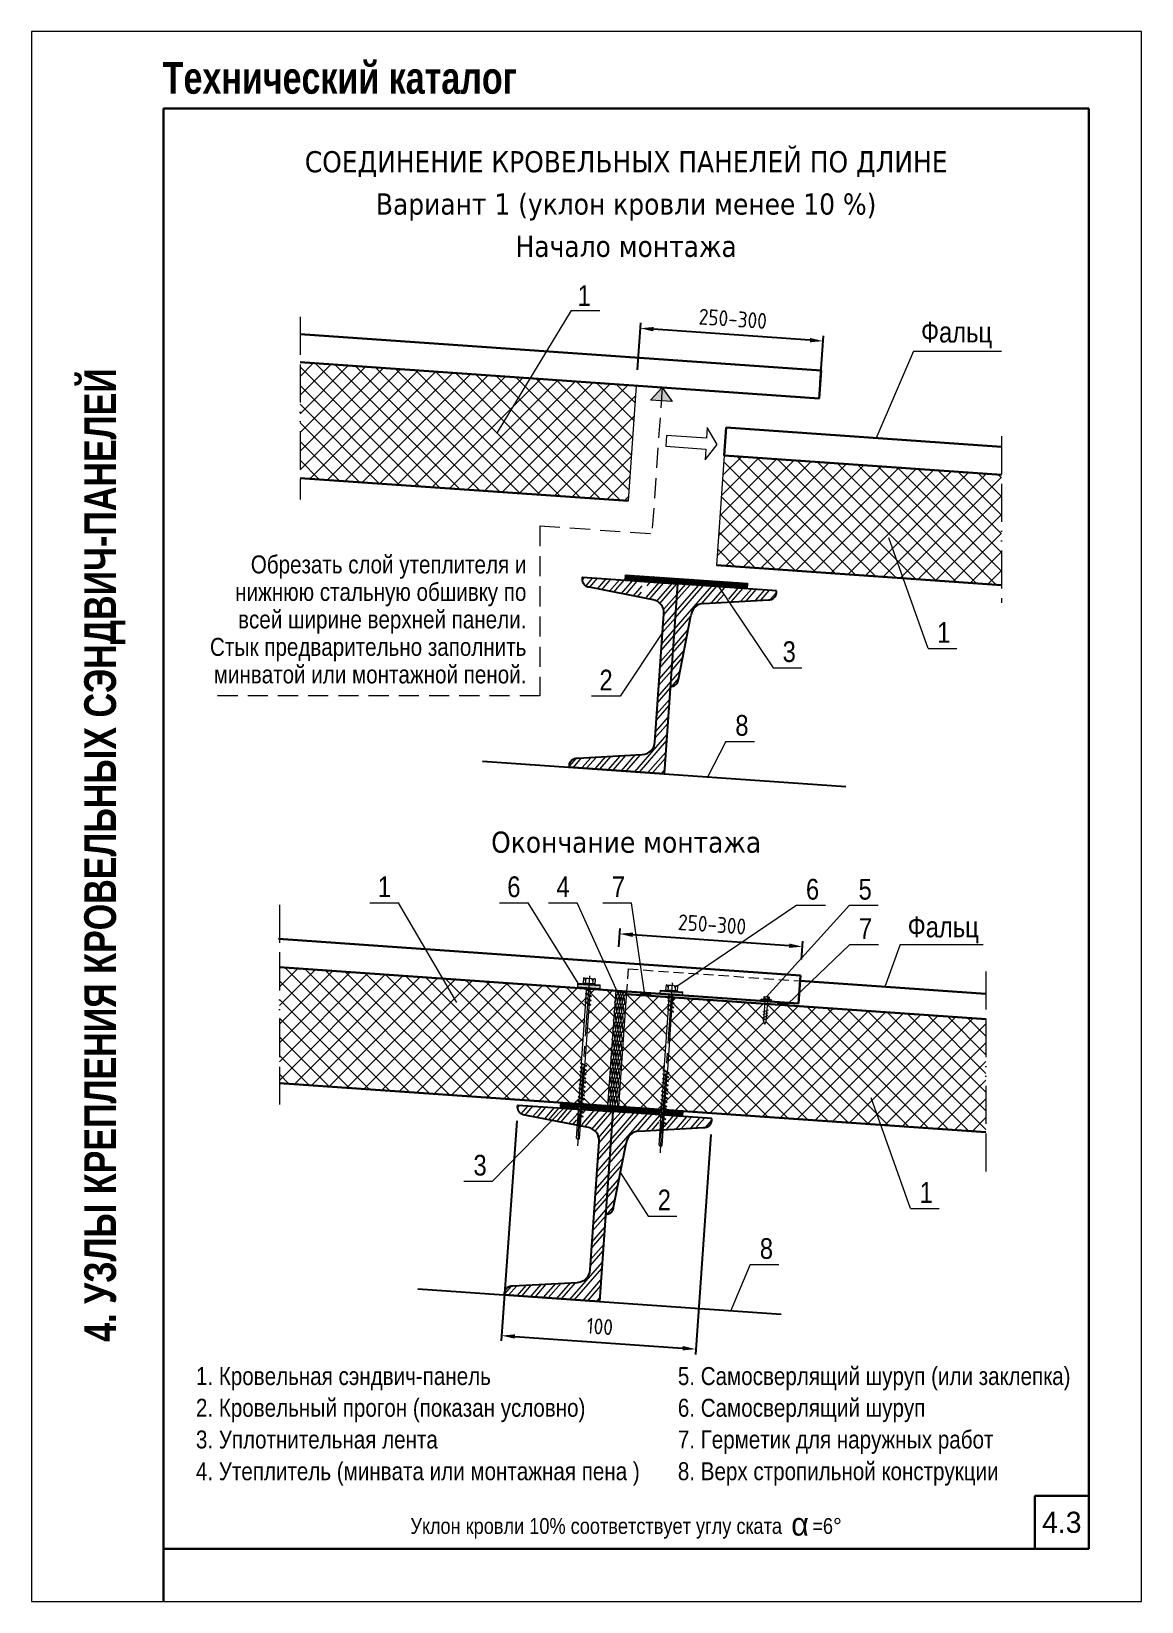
# Model space of a CAD drawing. Extents: x 5821 to 16321, y -13531 to 5774.
# Drawn here: x 7921 to 8971, y -9076 to -7591 of the extents above; entities that cross this region are included whole.
import ezdxf
from ezdxf.enums import TextEntityAlignment as Align

# ---------------------------------------------------------------- set-up
doc = ezdxf.new("R2010")
doc.units = 0
doc.header["$LTSCALE"] = 3
for name, pattern in [('ACAD_ISO13W100', [36, 12, -3, 12, -3, 0, -3, 0, -3]), ('CENTER2', [28.575, 19.05, -3.175, 3.175, -3.175]), ('HIDDEN2', [4.7625, 3.175, -1.5875])]:
    doc.linetypes.add(name, pattern=pattern)
doc.layers.get('0').update_dxf_attribs({"linetype": 'CONTINUOUS', "lineweight": 30})
doc.layers.get('DEFPOINTS').update_dxf_attribs({"linetype": 'CONTINUOUS'})
for name, color, linetype, lineweight in [('new_fill', 8, 'CONTINUOUS', 13), ('RAZMER', 7, 'CONTINUOUS', 9), ('Саморезы', 7, 'CONTINUOUS', 13)]:
    doc.layers.add(name, color=color, linetype=linetype, lineweight=lineweight)
doc.layers.add('Прогон', color=7, linetype='CONTINUOUS')
doc.styles.add('LOGO', font='HATTEN.TTF')
doc.styles.add('ROMANS', font='romans.shx', dxfattribs={"width": 0.85})
doc.styles.get("Standard").update_dxf_attribs({"font": 'TAHOMA.TTF'})
doc.styles.add('style1', font='ARIALN.TTF')
doc.styles.add('style2', font='impact.TTF')
doc.dimstyles.new('5', dxfattribs={"dimscale": 5, "dimtxt": 3, "dimasz": 2.5, "dimexe": 1, "dimexo": 3, "dimgap": 0, "dimtad": 0, "dimdec": 0, "dimzin": 9, "dimdsep": 46, "dimtxsty": 'ROMANS', "dimblk2": 'OBLIQUE', "dimcen": -3, "dimdle": 1.5, "dimclrd": 256, "dimclre": 256, "dimclrt": 256, "dimadec": 0, "dimazin": 0, "dimtfac": 1, "dimtdec": 0, "dimtofl": 0, "dimtmove": 2, "dimatfit": 3, "dimfxl": 0, "dimtvp": 1, "dimtolj": 1, "dimtzin": 9, "dimarcsym": 0})
pattern_1 = [(49, (255.517, -20088.282), (-7.547096, 6.56059), []), (49, (255.168, -20083.294), (-7.547096, 6.56059), [])]
pattern_2 = [(4, (167.6558, -20053.9616), (-0.08719559, 1.24695506), []), (64, (167.6558, -20053.9616), (-1.12349256, 0.54796393), []), (124, (167.6558, -20053.9616), (-1.03629697, -0.69899113), [])]
pattern_3 = [(49, (194.277, -20587.426), (-7.547096, 6.56059), []), (49, (193.928, -20582.439), (-7.547096, 6.56059), [])]

msp = doc.modelspace()

# ---------------------------------------------------------------- texts
msp.add_text('СОЕДИНЕНИЕ КРОВЕЛЬНЫХ ПАНЕЛЕЙ ПО ДЛИНЕ', height=20).set_placement((8483.59, -7724.49), align=Align.CENTER)
for s, p in [('Вариант 1 (уклон кровли менее 10 %)', (8483.59, -7754.49)), ('Начало монтажа', (8483.59, -7794.49)), ('Окончание монтажа', (8483.59, -8357.99))]:
    msp.add_text(s, height=20).set_placement(p, align=Align.MIDDLE_CENTER)
at = {"style": 'style1'}
for s, height, p in [('1', 19.61, (8437.65, -7850.98)), ('Фальц', 19.612, (8762.49, -7885.41)), ('1', 19.61, (8777.77, -8169.43)), ('3', 19.61, (8631.57, -8187.62)), ('2', 19.61, (8458.35, -8214.53)), ('8', 19.61, (8586.86, -8257.35)), ('7', 19.61, (8470.1, -8410)), ('6', 19.61, (8653.64, -8412.36)), ('5', 19.61, (8703.43, -8412.36)), ('7', 19.61, (8703.77, -8449.51)), ('Фальц', 19.612, (8749.88, -8447.97)), ('3', 19.61, (8339.2, -8673.32)), ('2', 19.61, (8513.42, -8706.21)), ('1', 19.61, (8761.18, -8699.12)), ('8', 19.61, (8610.01, -8752.13)), ('1. Кровельная сэндвич-панель', 17, (8076.71, -8871.44)), ('5. Самосверлящий шуруп (или заклепка)', 17, (8532.5, -8871.44)), ('2. Кровельный прогон (показан условно)', 17, (8076.71, -8901.44)), ('6. Самосверлящий шуруп', 17, (8532.5, -8901.44)), ('3. Уплотнительная лента', 17, (8076.71, -8931.44)), ('7. Герметик для наружных работ', 17, (8532.5, -8931.44)), ('4. Утеплитель (минвата или монтажная пена )', 17, (8076.71, -8961.44)), ('8. Верх стропильной конструкции', 17, (8532.5, -8961.44))]:
    msp.add_text(s, height=height, dxfattribs=at).set_placement(p)
for s, p in [('Обрезать слой утеплителя и', (8389.23, -8103.84)), ('нижнюю стальную обшивку по', (8389.23, -8129.84)), ('всей ширине верхней панели.', (8389.23, -8155.84)), ('Стык предварительно заполнить', (8389.23, -8181.84)), ('минватой или монтажной пеной.', (8389.23, -8207.84))]:
    msp.add_text(s, height=17, dxfattribs=at).set_placement(p, align=Align.RIGHT)
for s, height, p in [('6', 19.61, (8377.42, -8410)), ('1', 19.61, (8255, -8410)), ('4', 19.61, (8423.92, -8410)), ('Уклон кровли 10% соответствует углу ската      =6%%D', 15, (8483.59, -9012.24))]:
    msp.add_text(s, height=height, dxfattribs=at).set_placement(p, align=Align.CENTER)
at = {"insert": (8648.07, -9003.14), "char_height": 13, "attachment_point": 5, "style": 'style1'}
msp.add_mtext('\\A1;{\\fGreekS|b0|i0|c204|p0;\\H1.667x;a}', dxfattribs=at)
at = {"layer": 'new_fill', "style": 'style2'}
msp.add_text('Технический каталог', height=30, dxfattribs=at).set_placement((8045.3, -7650.19))
msp.add_text('4. УЗЛЫ КРЕПЛЕНИЯ КРОВЕЛЬНЫХ СЭНДВИЧ-ПАНЕЛЕЙ', height=30, rotation=90, dxfattribs=at).set_placement((7986.09, -8370.17), align=Align.MIDDLE_CENTER)
at = {"layer": 'new_fill', "style": 'LOGO'}
msp.add_text('4.3', height=20, dxfattribs=at).set_placement((8895.64, -9001.24), align=Align.MIDDLE_CENTER)

# ---------------------------------------------------------------- blocks, each defined once
blk = doc.blocks.new('*D1085')
at = {"layer": 'DEFPOINTS', "color": 0, "transparency": 16777216}
for p in [(8497, -7872), (8493.2, -7926.4), (8666.1, -7938.5)]:
    blk.add_point(p, dxfattribs=at)
at = {"layer": 'RAZMER', "lineweight": -2, "transparency": 16777216}
for p, q in [((8494.3, -7911.4), (8497.4, -7867)), ((8657.4, -7883.2), (8509.5, -7872.9)), ((8667.1, -7923.5), (8670.2, -7879.1))]:
    blk.add_line(p, q, dxfattribs=at)
at = {"layer": 'RAZMER', "transparency": 16777216}
for points in [[(8509.6, -7870.8), (8509.3, -7875), (8497, -7872)], [(8657.6, -7881.2), (8657.3, -7885.3), (8669.9, -7884.1)]]:
    blk.add_solid(points, dxfattribs=at)
at = {"layer": 'RAZMER', "transparency": 16777216, "insert": (8584.5, -7863.1), "char_height": 15, "attachment_point": 5, "rotation": 356, "style": 'ROMANS'}
blk.add_mtext('\\A1;250-300', dxfattribs=at)
blk = doc.blocks.new('_OBLIQUE')
at = {"color": 0, "linetype": 'ByBlock'}
blk.add_line((-0.5, -0.5), (0.5, 0.5), dxfattribs=at)
blk = doc.blocks.new('*D1086')
at = {"layer": 'DEFPOINTS', "color": 0, "transparency": 16777216}
for p in [(8477.4, -8444.7), (8475.5, -8472), (8648.4, -8484.1)]:
    blk.add_point(p, dxfattribs=at)
at = {"layer": 'RAZMER', "lineweight": -2, "transparency": 16777216}
for p, q in [((8476.6, -8457), (8477.8, -8439.8)), ((8637.8, -8456), (8489.9, -8445.6)), ((8649.4, -8469.1), (8650.7, -8451.8))]:
    blk.add_line(p, q, dxfattribs=at)
at = {"layer": 'RAZMER', "transparency": 16777216}
for points in [[(8490, -8443.5), (8489.8, -8447.7), (8477.4, -8444.7)], [(8638, -8453.9), (8637.7, -8458), (8650.3, -8456.8)]]:
    blk.add_solid(points, dxfattribs=at)
at = {"layer": 'RAZMER', "transparency": 16777216, "insert": (8564.9, -8435.8), "char_height": 15, "attachment_point": 5, "rotation": 356, "style": 'ROMANS'}
blk.add_mtext('\\A1;250-300', dxfattribs=at)
blk = doc.blocks.new('саморез1')
at = {"layer": 'new_fill'}
blk.add_hatch(color=254, dxfattribs=at).paths.add_polyline_path([(-1.2, -4.8), (0, -4.8), (0, 4.8), (-1.2, 4.8)])
at = {"layer": 'Саморезы', "ltscale": 150}
for p, q in [((-3.9, 2.6), (-1.5, 2.6)), ((-3.9, 2.6), (-3.9, -2.4)), ((-2.9, 1.7), (-1.5, 1.7)), ((-1.9, 2.6), (-1.9, -2.4)), ((0, 4.8), (-1.5, 4.8)), ((-1.5, 4.8), (-1.5, -4.8)), ((-1.2, 4.8), (-1.2, -4.8)), ((0, 4.8), (0, -4.8)), ((19.2, 1.4), (0, 1.4)), ((8.4, 2.4), (10.5, -2.4)), ((11.1, 2.4), (13.2, -2.4)), ((13.8, 2.4), (15.9, -2.4)), ((16.4, 2.4), (18.5, -2.4)), ((19.2, 1.4), (21.8, 0)), ((19.2, -1.4), (21.8, 0)), ((-3.9, -2.4), (-1.5, -2.4)), ((-2.9, -1.4), (-1.5, -1.4)), ((0, -4.8), (-1.5, -4.8)), ((0, -1.4), (19.2, -1.4))]:
    blk.add_line(p, q, dxfattribs=at)
for centre, start, end in [((-2.9, 2.7), 182.373, 269.9653), ((-2.9, 0.7), 90.0347, 177.627), ((-2.9, -0.4), 182.373, 269.9653), ((-2.9, -2.4), 90.0347, 177.627)]:
    blk.add_arc(centre, 1, start, end, dxfattribs=at)
blk = doc.blocks.new('саморез4')
at = {"layer": 'new_fill'}
blk.add_hatch(color=254, dxfattribs=at).paths.add_polyline_path([(-2.4, -9.4), (0, -9.4), (0, 9.8), (-2.4, 9.8)])
at = {"layer": 'Саморезы', "ltscale": 150}
for p, q in [((-7.9, 5), (-3.1, 5)), ((-7.9, -5), (-7.9, 5)), ((-5.9, 3.1), (-3.1, 3.1)), ((-3.8, -5), (-3.8, 5)), ((0, 9.8), (-3.1, 9.8)), ((-3.1, -9.4), (-3.1, 9.8)), ((-2.4, -9.4), (-2.4, 9.8)), ((0, -9.4), (0, 9.8)), ((64.9, 1.5), (0, 1.5)), ((1.3, -2.2), (3.4, 2.7)), ((1.9, -2.2), (4, 2.7)), ((3.7, 2.9), (3.4, 2.7)), ((3.7, 2.9), (4, 2.7)), ((4.9, -2.2), (7, 2.7)), ((5.5, -2.2), (7.6, 2.7)), ((7.3, 2.9), (7, 2.7)), ((7.3, 2.9), (7.6, 2.7)), ((8.6, -2.2), (10.7, 2.7)), ((9.2, -2.2), (11.3, 2.7)), ((11, 2.9), (10.7, 2.7)), ((11, 2.9), (11.3, 2.7)), ((12.2, -2.2), (14.3, 2.7)), ((12.8, -2.2), (14.9, 2.7)), ((14.6, 2.9), (14.3, 2.7)), ((14.6, 2.9), (14.9, 2.7)), ((64.9, -2.2), (67, 2.7)), ((65.6, -2.2), (67.7, 2.7)), ((67.3, 2.9), (67, 2.7)), ((130, 1.3), (67.1, 1.3)), ((67.3, 2.9), (67.7, 2.7)), ((68.6, -2.2), (70.7, 2.7)), ((69.2, -2.2), (71.3, 2.7)), ((71, 2.9), (70.7, 2.7)), ((71, 2.9), (71.3, 2.7)), ((72.2, -2.2), (74.3, 2.7)), ((72.8, -2.2), (74.9, 2.7)), ((74.6, 2.9), (74.3, 2.7)), ((74.6, 2.9), (74.9, 2.7)), ((75.8, -2.2), (77.9, 2.7)), ((76.4, -2.2), (78.5, 2.7)), ((78.2, 2.9), (77.9, 2.7)), ((78.2, 2.9), (78.5, 2.7)), ((79.5, -2.2), (81.5, 2.7)), ((80.1, -2.2), (82.2, 2.7)), ((81.9, 2.9), (81.5, 2.7)), ((81.9, 2.9), (82.2, 2.7)), ((83.1, -2.2), (85.2, 2.7)), ((83.7, -2.2), (85.8, 2.7)), ((85.5, 2.9), (85.2, 2.7)), ((85.5, 2.9), (85.8, 2.7)), ((86.7, -2.2), (88.8, 2.7)), ((87.3, -2.2), (89.4, 2.7)), ((89.1, 2.9), (88.8, 2.7)), ((89.1, 2.9), (89.4, 2.7)), ((90.3, -2.2), (92.4, 2.7)), ((90.9, -2.2), (93, 2.7)), ((92.7, 2.9), (92.4, 2.7)), ((92.7, 2.9), (93, 2.7)), ((94, -2.2), (96.1, 2.7)), ((94.6, -2.2), (96.7, 2.7)), ((96.4, 2.9), (96.1, 2.7)), ((96.4, 2.9), (96.7, 2.7)), ((97.6, -2.2), (99.7, 2.7)), ((98.2, -2.2), (100.3, 2.7)), ((100, 2.9), (99.7, 2.7)), ((100, 2.9), (100.3, 2.7)), ((101.2, -2.2), (103.3, 2.7)), ((101.8, -2.2), (103.9, 2.7)), ((103.6, 2.9), (103.3, 2.7)), ((103.6, 2.9), (103.9, 2.7)), ((104.8, -2.2), (106.9, 2.7)), ((105.5, -2.2), (107.6, 2.7)), ((107.2, 2.9), (106.9, 2.7)), ((107.2, 2.9), (107.6, 2.7)), ((108.5, -2.2), (110.6, 2.7)), ((109.1, -2.2), (111.2, 2.7)), ((110.9, 2.9), (110.6, 2.7)), ((110.9, 2.9), (111.2, 2.7)), ((130, 1.3), (131.2, 0)), ((-7.9, -5), (-3.1, -5)), ((-5.9, -3.1), (-3.1, -3.1)), ((0, -9.4), (-3.1, -9.4)), ((64.9, -1.5), (0, -1.5)), ((64.9, -1.5), (0, -1.5)), ((1.6, -2.4), (1.3, -2.2)), ((1.6, -2.4), (1.9, -2.2)), ((5.2, -2.4), (4.9, -2.2)), ((5.2, -2.4), (5.5, -2.2)), ((8.9, -2.4), (8.6, -2.2)), ((8.9, -2.4), (9.2, -2.2)), ((12.5, -2.4), (12.2, -2.2)), ((12.5, -2.4), (12.8, -2.2)), ((65.3, -2.4), (64.9, -2.2)), ((65.3, -2.4), (65.6, -2.2)), ((130, -1.3), (67.1, -1.3)), ((68.9, -2.4), (68.6, -2.2)), ((68.9, -2.4), (69.2, -2.2)), ((72.5, -2.4), (72.2, -2.2)), ((72.5, -2.4), (72.8, -2.2)), ((76.1, -2.4), (75.8, -2.2)), ((76.1, -2.4), (76.4, -2.2)), ((79.8, -2.4), (79.5, -2.2)), ((79.8, -2.4), (80.1, -2.2)), ((83.4, -2.4), (83.1, -2.2)), ((83.4, -2.4), (83.7, -2.2)), ((87, -2.4), (86.7, -2.2)), ((87, -2.4), (87.3, -2.2)), ((90.6, -2.4), (90.3, -2.2)), ((90.6, -2.4), (90.9, -2.2)), ((94.3, -2.4), (94, -2.2)), ((94.3, -2.4), (94.6, -2.2)), ((97.9, -2.4), (97.6, -2.2)), ((97.9, -2.4), (98.2, -2.2)), ((101.5, -2.4), (101.2, -2.2)), ((101.5, -2.4), (101.8, -2.2)), ((105.1, -2.4), (104.8, -2.2)), ((105.1, -2.4), (105.5, -2.2)), ((108.8, -2.4), (108.5, -2.2)), ((108.8, -2.4), (109.1, -2.2)), ((130, -1.3), (131.2, 0))]:
    blk.add_line(p, q, dxfattribs=at)
at = {"layer": 'Саморезы'}
for p, q in [((67.1, 1.3), (64.9, 1.5)), ((67.1, -1.3), (64.9, -1.5))]:
    blk.add_line(p, q, dxfattribs=at)
at = {"layer": 'Саморезы', "ltscale": 150}
for centre, radius, start, end in [((-5.9, 5.1), 2, 182.373, 269.9653), ((-5.9, 1.1), 2, 90.0347, 177.627), ((80.3, 1057.7), 1058.9, 271.592, 272.7554), ((-5.9, -1.1), 2, 182.373, 269.9653), ((-5.9, -5.1), 2, 90.0347, 177.627)]:
    blk.add_arc(centre, radius, start, end, dxfattribs=at)
blk = doc.blocks.new('*D1087')
at = {"layer": 'DEFPOINTS', "color": 0, "transparency": 16777216}
for p in [(8381.1, -8606.6), (8564.7, -8619.4), (8549.5, -8837.5)]:
    blk.add_point(p, dxfattribs=at)
at = {"layer": 'RAZMER', "lineweight": -2, "transparency": 16777216}
for p, q in [((8380.1, -8621.6), (8365.5, -8829.7)), ((8563.6, -8634.4), (8549.1, -8842.5)), ((8378.4, -8825.5), (8537, -8836.6))]:
    blk.add_line(p, q, dxfattribs=at)
at = {"layer": 'RAZMER', "transparency": 16777216}
for points in [[(8378.5, -8823.5), (8378.2, -8827.6), (8365.9, -8824.7)], [(8537.1, -8834.5), (8536.9, -8838.7), (8549.5, -8837.5)]]:
    blk.add_solid(points, dxfattribs=at)
at = {"layer": 'RAZMER', "transparency": 16777216, "insert": (8458.7, -8816.1), "char_height": 15, "attachment_point": 5, "rotation": 356.0079, "style": 'ROMANS'}
blk.add_mtext('\\A1;{\\Fromans.shx|c204;100}', dxfattribs=at)
blk = doc.blocks.new('1volna')
at = {"layer": 'new_fill'}
for p, q in [((2.7, -16.2), (-2.7, 16.2)), ((8.1, 16.2), (2.7, -16.2)), ((13.7, -16.2), (8.3, 16.2)), ((19.1, 16.2), (13.7, -16.2)), ((24.7, -16.2), (19.3, 16.2)), ((30, 16.2), (24.7, -16.2)), ((35.9, -16.2), (30.5, 16.2)), ((41.3, 16.2), (35.9, -16.2))]:
    blk.add_line(p, q, dxfattribs=at)
for centre, start, end in [((2.7, 16.2), 0, 180), ((13.7, 16.2), 0, 180), ((24.7, 16.2), 0, 180), ((35.9, 16.2), 0, 180), ((-2.9, -16.2), 180, 270), ((-2.7, -16.2), 270, 0), ((8.1, -16.2), 180, 270), ((8.3, -16.2), 270, 0), ((19.1, -16.2), 180, 270), ((19.3, -16.2), 270, 0), ((30, -16.2), 180, 270), ((30.5, -16.2), 270, 0)]:
    blk.add_arc(centre, 5.4, start, end, dxfattribs=at)

# ---------------------------------------------------------------- dimensions: what is measured, and where the dimension line sits
at = {"layer": 'RAZMER'}
for p1, p2, distance, picture, middle in [((8666.07, -7938.48), (8493.21, -7926.39), -54.5, '*D1085', (8584.49, -7863.11)), ((8648.4, -8484.08), (8475.53, -8471.99), -27.32, '*D1086', (8564.91, -8435.82))]:
    dim = msp.add_aligned_dim(p1=p1, p2=p2, distance=distance, text='250-300', dimstyle='5', dxfattribs=at)
    dim.commit()
    dim.dimension.update_dxf_attribs({"geometry": picture, "text_midpoint": middle})
dim = msp.add_aligned_dim(p1=(8381.11, -8606.6), p2=(8564.68, -8619.41), distance=-218.59, text='{\\Fromans.shx|c204;100}', dimstyle='5', override={"dimlfac": 1, "dimtxsty": 'ROMANS', "dimsah": 1, "dimtolj": 1}, dxfattribs=at)
dim.commit()
dim.dimension.update_dxf_attribs({"geometry": '*D1087', "text_midpoint": (8458.72, -8816.11)})

# ---------------------------------------------------------------- hatches: boundary and pattern name
at = {"layer": 'new_fill'}
h = msp.add_hatch(dxfattribs=at)
h.set_pattern_fill('ANSI37', color=256, scale=100, style=0)
h.set_pattern_definition([(45, (436.848, -18678.706), (-8.838835, 8.838835), []), (135, (436.848, -18678.706), (-8.838835, -8.838835), [])])
h.paths.add_polyline_path([(8485.6, -8035.15), (8493.21, -7926.39), (8175.14, -7904.15), (8175.14, -8013.81)])
h = msp.add_hatch(dxfattribs=at)
h.set_pattern_fill('ANSI37', color=256, scale=100, style=0)
h.set_pattern_definition([(45, (450.185, -18734.594), (-8.838835, 8.838835), []), (135, (450.185, -18734.594), (-8.838835, -8.838835), [])])
h.paths.add_polyline_path([(8576.41, -7992.38), (8569.16, -8096), (8838.55, -8114.84), (8838.55, -8010.71)])
h = msp.add_hatch(dxfattribs=at)
h.set_pattern_fill('STEEL', color=256, scale=80, angle=4, style=0)
h.set_pattern_definition(pattern_1)
h.paths.add_polyline_path([(8503.73, -8111.76), (8502.63, -8127.54), (8509.14, -8128.83, -0.3791009), (8519.32, -8142.08), (8510.81, -8263.47, -0.3791009), (8498.89, -8275.17), (8437.58, -8278.54, 0.4142136), (8429.89, -8285.22), (8429.77, -8287.02), (8519.55, -8293.31), (8532.13, -8113.75)])
h.paths.add_polyline_path([(8497.88, -8126.61), (8498.94, -8111.42), (8485.99, -8110.52), (8474.23, -8121.94)])
h.paths.add_polyline_path([(8474.23, -8121.94), (8485.99, -8110.52), (8442.35, -8107.46), (8442.22, -8109.25, 0.4142136), (8448.9, -8116.94)])
h = msp.add_hatch(dxfattribs=at)
h.set_pattern_fill('NET3', color=256, scale=10, angle=4, style=0)
h.set_pattern_definition([(4, (448.6367, -18678.7056), (-0.08719559, 1.24695506), []), (64, (448.6367, -18678.7056), (-1.12349256, 0.54796393), []), (124, (448.6367, -18678.7056), (-1.03629697, -0.69899113), [])])
h.paths.add_polyline_path([(8482.73, -8105.11), (8482.37, -8110.26), (8532.13, -8113.75), (8597.99, -8118.35), (8598.36, -8113.13)])
h = msp.add_hatch(dxfattribs=at)
h.set_pattern_fill('STEEL', color=256, scale=80, angle=4, style=0)
h.set_pattern_definition(pattern_1)
h.paths.add_polyline_path([(8556.8, -8132.16), (8575.63, -8131.12), (8576.63, -8116.85), (8532.13, -8113.75), (8525.33, -8210.79, 0.4142136), (8533.01, -8204.11), (8544.88, -8143.87, -0.3791009)])
h.paths.add_polyline_path([(8618.11, -8128.77, 0.4142136), (8625.8, -8122.09), (8625.92, -8120.29), (8581.42, -8117.19), (8580.46, -8130.85)])
h = msp.add_hatch(dxfattribs=at)
h.set_pattern_fill('ANSI37', color=256, scale=100, style=0)
h.set_pattern_definition([(45, (-662.604, -19186.959), (-8.838835, 8.838835), []), (135, (-662.604, -19186.959), (-8.838835, -8.838835), [])])
h.paths.add_polyline_path([(8155.62, -8476.17), (8155.62, -8585.81), (8438.13, -8605.41), (8445.73, -8496.46)])
h.paths.add_polyline_path([(8442.92, -8605.74), (8466.06, -8607.34), (8473.68, -8498.41), (8450.52, -8496.79)])
h = msp.add_hatch(dxfattribs=at)
h.set_pattern_fill('ANSI37', color=256, scale=100, style=0)
h.set_pattern_definition([(45, (10188.22, -11160.837), (-8.838835, 8.838835), []), (135, (10188.22, -11160.837), (-8.838835, -8.838835), [])])
h.paths.add_polyline_path([(8523.54, -8516.34), (8522.79, -8515.96), (8522.57, -8515.6), (8522.84, -8515.28), (8523.59, -8515.67), (8523.82, -8512.36), (8523.07, -8511.98), (8522.85, -8511.62), (8523.12, -8511.3), (8523.87, -8511.69), (8524.1, -8508.38), (8523.35, -8508), (8523.12, -8507.64), (8523.4, -8507.32), (8524.14, -8507.71), (8524.36, -8504.56), (8483.87, -8501.73), (8476.44, -8608.06), (8517.13, -8610.89), (8517.19, -8610.16), (8516.24, -8609.67), (8516.01, -8609.31), (8516.29, -8608.99), (8517.23, -8609.48), (8517.46, -8606.18), (8516.51, -8605.69), (8516.29, -8605.33), (8516.56, -8605.01), (8517.51, -8605.5), (8517.74, -8602.2), (8516.79, -8601.71), (8516.57, -8601.35), (8516.84, -8601.03), (8517.79, -8601.52), (8518.02, -8598.22), (8517.07, -8597.73), (8516.85, -8597.38), (8517.12, -8597.05), (8518.07, -8597.54), (8518.3, -8594.24), (8517.35, -8593.75), (8517.13, -8593.4), (8517.4, -8593.08), (8518.35, -8593.56), (8518.58, -8590.26), (8517.63, -8589.77), (8517.41, -8589.42), (8517.68, -8589.1), (8518.62, -8589.58), (8518.86, -8586.28), (8517.91, -8585.79), (8517.68, -8585.44), (8517.96, -8585.12), (8518.9, -8585.6), (8519.13, -8582.3), (8518.18, -8581.81), (8517.96, -8581.46), (8518.23, -8581.14), (8519.18, -8581.62), (8519.41, -8578.32), (8518.46, -8577.83), (8518.24, -8577.48), (8518.51, -8577.16), (8519.46, -8577.64), (8519.6, -8575.59), (8519.58, -8574.28), (8518.74, -8573.85), (8518.52, -8573.5), (8518.79, -8573.18), (8519.57, -8573.58), (8519.56, -8573.22)])
h.paths.add_polyline_path([(8823.92, -8525.51), (8617.28, -8511.06), (8616.14, -8527.64), (8614.57, -8530.07), (8613.34, -8527.44), (8614.49, -8510.86), (8527.67, -8504.79), (8527.63, -8505.37), (8528.89, -8506.02), (8529.11, -8506.37), (8528.84, -8506.69), (8527.58, -8506.05), (8527.35, -8509.35), (8528.61, -8510), (8528.83, -8510.35), (8528.56, -8510.67), (8527.3, -8510.03), (8527.07, -8513.33), (8528.33, -8513.98), (8528.55, -8514.33), (8528.28, -8514.65), (8527.02, -8514.01), (8526.79, -8517.31), (8528.05, -8517.96), (8528.27, -8518.31), (8528, -8518.63), (8526.74, -8517.99), (8522.87, -8573.45), (8522.6, -8575.13), (8524, -8575.86), (8524.23, -8576.21), (8523.95, -8576.53), (8522.5, -8575.78), (8522.5, -8575.8), (8522.27, -8579.09), (8523.73, -8579.84), (8523.95, -8580.19), (8523.68, -8580.51), (8522.22, -8579.76), (8521.99, -8583.06), (8523.45, -8583.81), (8523.67, -8584.17), (8523.4, -8584.49), (8521.94, -8583.74), (8521.71, -8587.04), (8523.17, -8587.79), (8523.39, -8588.15), (8523.12, -8588.47), (8521.66, -8587.72), (8521.43, -8591.02), (8522.89, -8591.77), (8523.11, -8592.13), (8522.84, -8592.45), (8521.38, -8591.7), (8521.15, -8595), (8522.61, -8595.75), (8522.84, -8596.11), (8522.56, -8596.43), (8521.11, -8595.68), (8520.87, -8598.98), (8522.33, -8599.73), (8522.56, -8600.09), (8522.29, -8600.41), (8520.83, -8599.66), (8520.6, -8602.96), (8522.06, -8603.71), (8522.28, -8604.06), (8522.01, -8604.39), (8520.55, -8603.64), (8520.32, -8606.94), (8521.78, -8607.69), (8522, -8608.04), (8521.73, -8608.37), (8520.27, -8607.62), (8520.04, -8610.92), (8520.41, -8611.11), (8823.92, -8632.17)])
h = msp.add_hatch(dxfattribs=at)
h.set_pattern_fill('NET3', color=256, scale=10, angle=4, style=0)
h.set_pattern_definition([(4, (10058.7583, -11151.7846), (-0.0871956, 1.24695506), []), (64, (10058.7583, -11151.7846), (-1.12349256, 0.54796393), []), (124, (10058.7583, -11151.7846), (-1.03629697, -0.69899113), [])])
h.paths.add_polyline_path([(8506.92, -8500.73), (8497.34, -8500.06), (8497.16, -8502.66), (8506.74, -8503.33)])
h = msp.add_hatch(dxfattribs=at)
h.set_pattern_fill('NET3', color=256, scale=10, angle=4, style=0)
h.set_pattern_definition([(4, (10188.2201, -11160.8374), (-0.0871956, 1.24695506), []), (64, (10188.2201, -11160.8374), (-1.12349256, 0.54796393), []), (124, (10188.2201, -11160.8374), (-1.03629697, -0.69899113), [])])
h.paths.add_polyline_path([(8636.38, -8509.79), (8626.8, -8509.12), (8626.63, -8511.71), (8636.2, -8512.38)])
h = msp.add_hatch(dxfattribs=at)
h.set_pattern_fill('STEEL', color=256, scale=80, angle=4, style=0)
h.set_pattern_definition(pattern_3)
h.paths.add_polyline_path([(8445.35, -8611.1), (8442.4, -8613.11), (8441.46, -8626.7), (8447.9, -8627.97, -0.3791009), (8458.08, -8641.22), (8449.57, -8762.61, -0.3791009), (8437.65, -8774.32), (8374.55, -8777.79, 0.4150571), (8368.75, -8786.18), (8458.31, -8792.45), (8470.89, -8612.89)])
h.paths.add_polyline_path([(8436.71, -8625.76), (8437.77, -8610.57), (8424.75, -8609.66), (8412.99, -8621.08)])
h.paths.add_polyline_path([(8412.99, -8621.08), (8424.75, -8609.66), (8381.34, -8606.62, 0.4150571), (8385.9, -8615.74)])
h = msp.add_hatch(dxfattribs=at)
h.set_pattern_fill('NET3', color=256, scale=10, angle=4, style=0)
h.set_pattern_definition(pattern_2)
h.paths.add_polyline_path([(8421.49, -8604.25), (8421.13, -8609.41), (8437.7, -8610.57), (8438.06, -8605.4)])
h = msp.add_hatch(dxfattribs=at)
h.set_pattern_fill('NET3', color=256, scale=10, angle=4, style=0)
h.set_pattern_definition(pattern_2)
h.paths.add_polyline_path([(8442.92, -8605.74), (8442.56, -8610.91), (8470.89, -8612.89), (8515.39, -8616), (8515.76, -8610.79)])
h = msp.add_hatch(dxfattribs=at)
h.set_pattern_fill('STEEL', color=256, scale=80, angle=4, style=0)
h.set_pattern_definition(pattern_3)
h.paths.add_polyline_path([(8495.56, -8631.31), (8514.39, -8630.27), (8515.39, -8616), (8470.89, -8612.89), (8464.09, -8709.94, 0.4142136), (8471.77, -8703.26), (8483.64, -8643.01, -0.3791009)])
h.paths.add_polyline_path([(8556.87, -8627.92, 0.4142136), (8564.56, -8621.24), (8564.68, -8619.44), (8520.18, -8616.33), (8519.22, -8630)])
h = msp.add_hatch(dxfattribs=at)
h.set_pattern_fill('NET3', color=256, scale=10, angle=4, style=0)
h.set_pattern_definition(pattern_2)
h.paths.add_polyline_path([(8520.55, -8611.12), (8520.18, -8616.33), (8536.75, -8617.49), (8537.12, -8612.27)])
at = {"layer": 'RAZMER'}
h = msp.add_hatch(color=256, dxfattribs=at)
h.paths.add_polyline_path([(8517.64, -7928.1), (8506.5, -7939.87), (8516.77, -7940.59)])
h.paths.add_polyline_path([(8527.03, -7941.31), (8517.64, -7928.1), (8516.77, -7940.59)])

# ---------------------------------------------------------------- linework, layer by layer
at = {"color": 1}
for p, q in [((8046.09, -7664.09), (8046.09, -9076.24)), ((8046.09, -7664.09), (8921.09, -7664.09)), ((8921.09, -7664.09), (8921.09, -9026.24)), ((8870.18, -8976.24), (8921.09, -8976.24)), ((8870.18, -8976.24), (8870.18, -9026.24)), ((8046.09, -9026.24), (8921.09, -9026.24))]:
    msp.add_line(p, q, dxfattribs=at)
for p, q in [((8175.14, -7877.6), (8667.92, -7912.06)), ((8175.14, -7904.15), (8666.07, -7938.48)), ((8667.92, -7912.06), (8666.07, -7938.48)), ((8576.41, -7992.38), (8578.26, -7965.96)), ((8578.26, -7965.96), (8838.55, -7984.16)), ((8576.41, -7992.38), (8838.55, -8010.71)), ((8175.14, -8013.81), (8485.6, -8035.15)), ((8569.16, -8096), (8838.55, -8114.84)), ((8154.78, -8449.57), (8648.4, -8484.08)), ((8155.62, -8476.17), (8646.55, -8510.5)), ((8648.4, -8484.08), (8646.55, -8510.5)), ((8648.03, -8489.27), (8823.92, -8501.57)), ((8483.87, -8501.73), (8824.1, -8525.52)), ((8155.62, -8585.81), (8823.92, -8632.17))]:
    msp.add_line(p, q)
at = {"layer": 'new_fill'}
for p, q in [((8482.73, -8105.11), (8482.37, -8110.27)), ((8482.73, -8105.11), (8598.36, -8113.13)), ((8598.36, -8113.13), (8597.99, -8118.36)), ((8473.63, -8501.14), (8474.95, -8498.5)), ((8474.95, -8498.5), (8475.88, -8501.29)), ((8475.98, -8501.3), (8477.3, -8498.66)), ((8477.3, -8498.66), (8478.24, -8501.46)), ((8478.28, -8501.46), (8479.59, -8498.82)), ((8479.59, -8498.82), (8480.53, -8501.62)), ((8480.57, -8501.62), (8481.89, -8498.98)), ((8481.89, -8498.98), (8482.83, -8501.78))]:
    msp.add_line(p, q, dxfattribs=at)
msp.add_lwpolyline([(8560.36, -7965.7), (8559.65, -7975.96), (8521.81, -7973.35), (8521.1, -7983.62), (8558.94, -7986.23), (8558.23, -7996.49), (8569.56, -7981.8), (8560.36, -7965.7)], dxfattribs=at)
for centre in [(8474.76, -8501.21), (8477.11, -8501.38), (8479.4, -8501.54), (8481.7, -8501.7)]:
    msp.add_arc(centre, 1.13, 176, 356, dxfattribs=at)
at = {"layer": 'RAZMER'}
for p, q in [((8431.5, -7855.15), (8361.76, -7970.61)), ((8431.5, -7855.15), (8458.56, -7855.15)), ((8755.36, -7893.64), (8719.85, -7976.57)), ((8755.36, -7893.64), (8838.55, -7893.64)), ((8493.21, -7926.39), (8485.59, -8035.32)), ((8506.5, -7939.87), (8517.64, -7928.1)), ((8517.64, -7928.1), (8527.03, -7941.31)), ((8527.03, -7941.31), (8506.5, -7939.87)), ((8576.41, -7992.38), (8569.16, -8096)), ((8769.25, -8174.81), (8732.06, -8070.04)), ((8567.64, -8111.61), (8622.59, -8193)), ((8517.47, -8160.72), (8478, -8219.91)), ((8769.25, -8174.81), (8796.32, -8174.81)), ((8622.59, -8193), (8649.66, -8193)), ((8478, -8219.91), (8450.93, -8219.91)), ((8577.89, -8262.73), (8560.93, -8295.92)), ((8577.89, -8262.73), (8604.96, -8262.73)), ((8241.28, -8415.38), (8268.35, -8415.38)), ((8323.39, -8509.66), (8268.35, -8415.38)), ((8363.7, -8415.38), (8390.77, -8415.38)), ((8438.1, -8491.42), (8390.77, -8415.38)), ((8410.2, -8415.38), (8437.27, -8415.38)), ((8478.44, -8506.88), (8437.27, -8415.38)), ((8461.58, -8415.38), (8488.65, -8415.38)), ((8501.01, -8500.32), (8488.65, -8415.38)), ((8645.12, -8417.74), (8532.33, -8493.82)), ((8694.92, -8417.74), (8616.45, -8504.44)), ((8645.12, -8417.74), (8672.19, -8417.74)), ((8694.92, -8417.74), (8721.98, -8417.74)), ((8695.25, -8454.89), (8636.28, -8511.27)), ((8695.25, -8454.89), (8722.32, -8454.89)), ((8742.74, -8454.89), (8728.29, -8494.88)), ((8742.74, -8454.89), (8821.32, -8454.89)), ((8473.68, -8498.41), (8466.06, -8607.34)), ((8484.05, -8499.14), (8476.44, -8608.07)), ((8497.34, -8500.06), (8497.16, -8502.65)), ((8506.92, -8500.72), (8506.74, -8503.32)), ((8626.81, -8509.11), (8626.63, -8511.71)), ((8636.38, -8509.78), (8636.2, -8512.37)), ((8425.65, -8608.78), (8357.29, -8678.69)), ((8421.49, -8604.25), (8421.12, -8609.41)), ((8537.12, -8612.27), (8536.75, -8617.51)), ((8752.67, -8704.5), (8715.48, -8599.73)), ((8478.15, -8670.89), (8504.45, -8711.59)), ((8330.23, -8678.69), (8357.29, -8678.69)), ((8504.45, -8711.59), (8531.52, -8711.59)), ((8752.67, -8704.5), (8779.74, -8704.5)), ((8601.03, -8757.5), (8582.62, -8801.08)), ((8601.03, -8757.5), (8628.1, -8757.5))]:
    msp.add_line(p, q, dxfattribs=at)
at = {"layer": 'RAZMER', "linetype": 'ACAD_ISO13W100'}
for p, q in [((8175.14, -7861.23), (8175.14, -8033.99)), ((8838.55, -7974.03), (8838.55, -8131.6)), ((8155.62, -8417.16), (8155.62, -8606.01)), ((8823.92, -8480.27), (8823.92, -8669.35))]:
    msp.add_line(p, q, dxfattribs=at)
at = {"layer": 'RAZMER', "linetype": 'HIDDEN2', "ltscale": 2}
for p, q in [((8517.64, -7928.1), (8507.98, -8066.18)), ((8401.94, -8058.89), (8507.98, -8066.18)), ((8401.94, -8058.89), (8401.94, -8219.61)), ((8401.94, -8219.61), (8089.05, -8219.61))]:
    msp.add_line(p, q, dxfattribs=at)
at = {"layer": 'RAZMER', "linetype": 'HIDDEN2'}
for q in [(8484.05, -8499.14), (8648.03, -8489.27)]:
    msp.add_line((8485.54, -8477.91), q, dxfattribs=at)
at = {"layer": 'RAZMER', "linetype": 'CENTER2'}
for p, q in [((8448.9, -8484.57), (8437.55, -8645.2)), ((8526.97, -8491.13), (8515.62, -8651.76))]:
    msp.add_line(p, q, dxfattribs=at)
at = {"layer": 'RAZMER'}
msp.add_lwpolyline([(8971.09, -7591.24), (7921.09, -7591.24), (7921.09, -9076.24), (8971.09, -9076.24)], close=True, dxfattribs=at)
at = {"layer": 'Прогон', "linetype": 'Continuous'}
for p, q in [((8625.92, -8120.29), (8532.13, -8113.75)), ((8625.8, -8122.09), (8625.92, -8120.3)), ((8556.8, -8132.16), (8618.11, -8128.77)), ((8533.01, -8204.11), (8544.88, -8143.87)), ((8347.69, -8281.39), (8691.41, -8305.23)), ((8564.68, -8619.44), (8470.89, -8612.89)), ((8564.56, -8621.24), (8564.68, -8619.44)), ((8495.56, -8631.31), (8556.87, -8627.92)), ((8471.77, -8703.26), (8483.64, -8643.01)), ((8286.44, -8780.53), (8630.17, -8804.37))]:
    msp.add_line(p, q, dxfattribs=at)
for points in [[(8429.77, -8287.02), (8429.89, -8285.22, -0.4142136), (8437.58, -8278.54), (8498.89, -8275.17, 0.3791009), (8510.81, -8263.47), (8519.32, -8142.08, 0.3791009), (8509.14, -8128.83), (8448.9, -8116.94, -0.4142136), (8442.22, -8109.25), (8442.35, -8107.46), (8532.13, -8113.75), (8519.55, -8293.31)], [(8368.53, -8786.16), (8368.65, -8784.37, -0.4142136), (8376.34, -8777.69), (8437.65, -8774.32, 0.3791009), (8449.57, -8762.61), (8458.08, -8641.22, 0.3791009), (8447.9, -8627.97), (8387.66, -8616.08, -0.4142136), (8380.98, -8608.4), (8381.11, -8606.6), (8470.89, -8612.89), (8458.31, -8792.45)]]:
    msp.add_lwpolyline(points, format="xyb", close=True, dxfattribs=at)
for centre, radius, start, end in [((8618.61, -8121.59), 7.2, 266.00793, 356.00793), ((8557.45, -8144.75), 12.6, 92.96088, 176.00793), ((8525.83, -8203.61), 7.2, 266.00793, 356.00793), ((8557.37, -8620.73), 7.2, 266.00793, 356.00793), ((8496.21, -8643.89), 12.6, 92.96088, 176.00793), ((8464.59, -8702.76), 7.2, 266.00793, 356.00793)]:
    msp.add_arc(centre, radius, start, end, dxfattribs=at)

# ---------------------------------------------------------------- block references
at = {"layer": 'RAZMER'}
for name, p, xscale, yscale, zscale, rotation in [('саморез4', (8448.13, -8495.52), 1.1, 1.1, 1.1, 266.0000000000019), ('саморез4', (8526.2, -8502.08), 1.1, 1.1, 1.1, 266.0000000000019), ('1volna', (8481.86, -8507.12), 0.209475, 0.209475, 0.209475, 176), ('1volna', (8480.6, -8524.64), 0.209475, 0.209475, 0.209475, 176), ('1volna', (8481.23, -8515.88), 0.209475, 0.209475, 0.209475, 176), ('1volna', (8479.36, -8542.14), 0.209475, 0.209475, 0.209475, 176), ('1volna', (8480, -8533.38), 0.209475, 0.209475, 0.209475, 176), ('1volna', (8478.74, -8550.89), 0.209475, 0.209475, 0.209475, 176), ('1volna', (8477.51, -8568.39), 0.209475, 0.209475, 0.209475, 176), ('1volna', (8478.11, -8559.65), 0.209475, 0.209475, 0.209475, 176), ('1volna', (8476.24, -8585.91), 0.209475, 0.209475, 0.209475, 176), ('1volna', (8476.88, -8577.15), 0.209475, 0.209475, 0.209475, 176), ('1volna', (8475.65, -8594.65), 0.209475, 0.209475, 0.209475, 176), ('1volna', (8475.01, -8603.42), 0.209475, 0.209475, 0.209475, 176)]:
    msp.add_blockref(name, p, dxfattribs=dict(at, xscale=xscale, yscale=yscale, zscale=zscale, rotation=rotation))
at = {"layer": 'RAZMER', "rotation": 266.0611192405583}
msp.add_blockref('саморез1', (8616.06, -8508.37), dxfattribs=at)

msp.set_redraw_order([(e.dxf.handle, doc.entitydb.next_handle()) for e in msp.query("TEXT MTEXT ATTDEF DIMENSION ARC_DIMENSION")])  # texts and dimensions are drawn at this point

doc.saveas('drawing.dxf')
